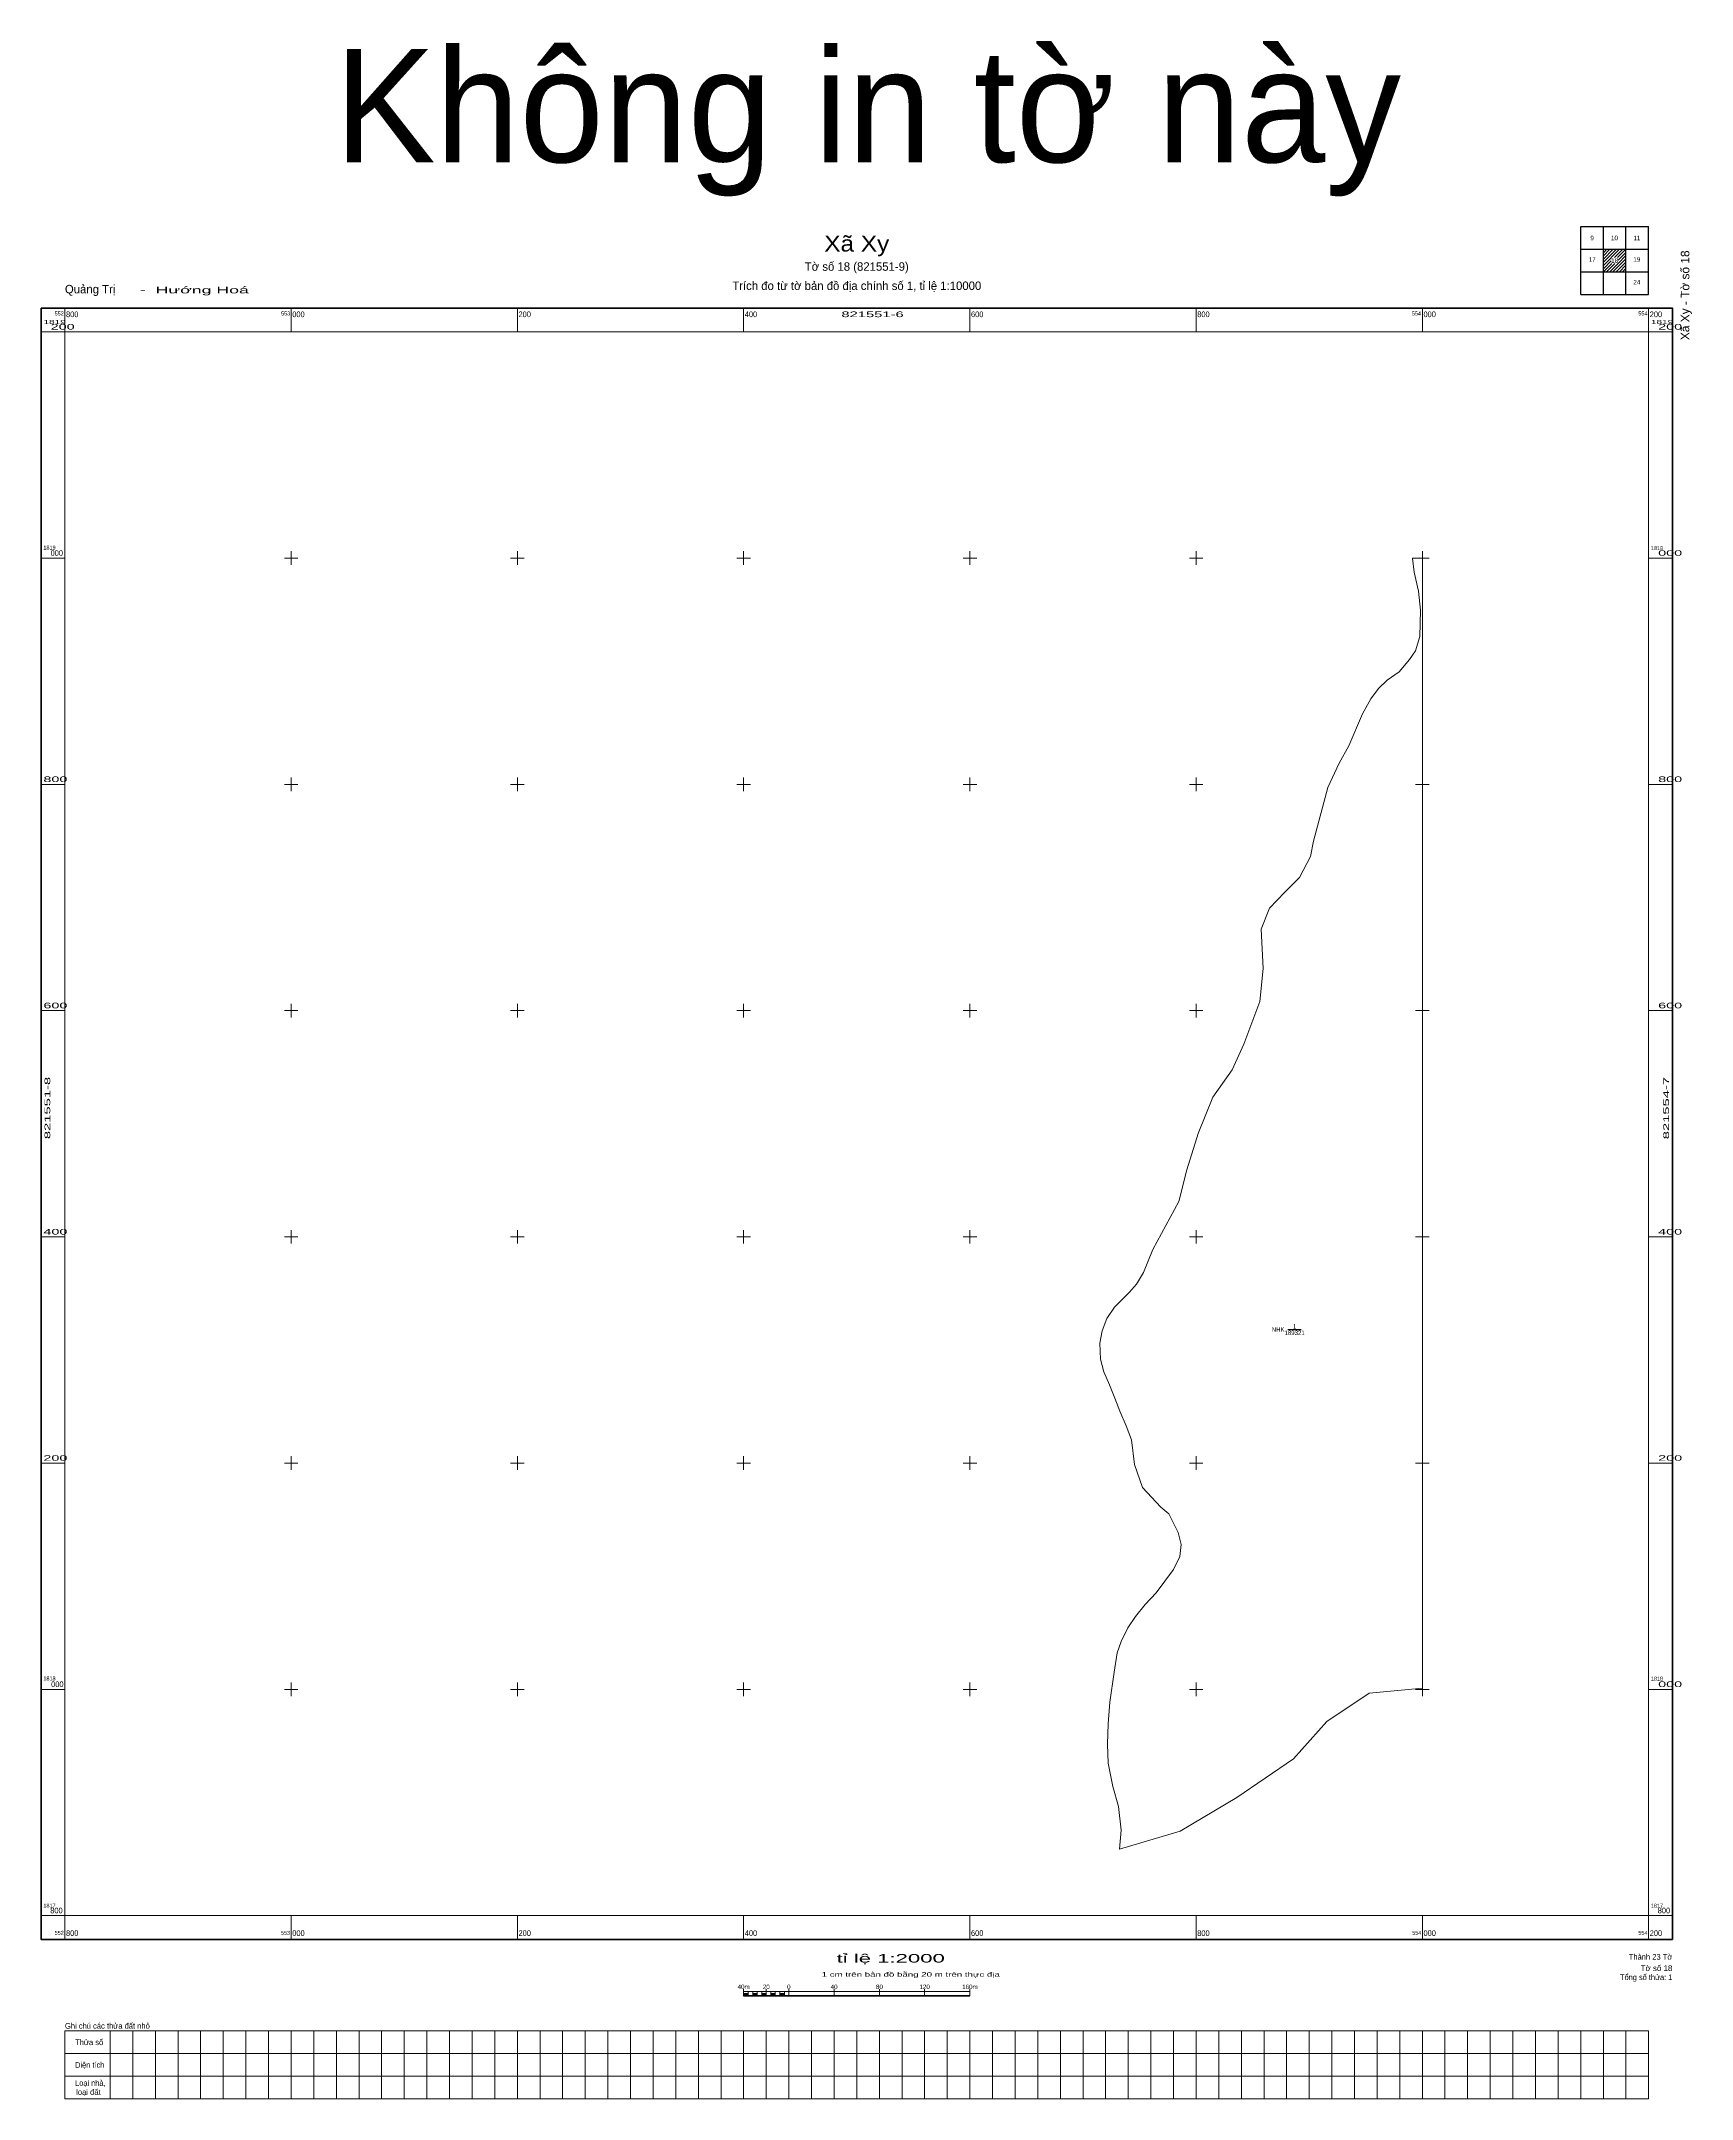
# Model space of a CAD drawing. Header units: metres. Extents: x 552779 to 554238, y 1817638 to 1819457.
import ezdxf
from ezdxf.enums import TextEntityAlignment as Align

# ---------------------------------------------------------------- set-up
doc = ezdxf.new("R2010")
doc.units = ezdxf.units.M
doc.header["$LTSCALE"] = 2
for name, color, linetype, lineweight in [('10', 7, 'Continuous', 13), ('13', 7, 'Continuous', 25), ('63', 7, 'Continuous', 13)]:
    doc.layers.add(name, color=color, linetype=linetype, lineweight=lineweight)
doc.layers.add('57', color=7, linetype='Continuous')

msp = doc.modelspace()

# ---------------------------------------------------------------- hatches: boundary and pattern name
at = {"layer": '63'}
for points in [[(553400, 1817729), (553400, 1817731), (553404, 1817731), (553404, 1817729)], [(553408, 1817729), (553408, 1817731), (553412, 1817731), (553412, 1817729)], [(553416, 1817729), (553416, 1817731), (553420, 1817731), (553420, 1817729)], [(553424, 1817729), (553424, 1817731), (553428, 1817731), (553428, 1817729)], [(553432, 1817729), (553432, 1817731), (553436, 1817731), (553436, 1817729)]]:
    msp.add_hatch(color=256, dxfattribs=at).paths.add_polyline_path(points)

# ---------------------------------------------------------------- linework, layer by layer
at = {"layer": '10'}
msp.add_lwpolyline([(554000, 1818001.1), (554000, 1819000), (553991.23, 1819000), (553992.68, 1818987.71), (553996.44, 1818970.88), (553998.27, 1818954.11), (553997.87, 1818930.58), (553994.04, 1818918.15), (553988.56, 1818910.26), (553979.43, 1818899.47), (553968.74, 1818892.17), (553961.13, 1818884.64), (553954.55, 1818875.46), (553947.12, 1818862.45), (553934.96, 1818834.13), (553926.53, 1818818.78), (553916.44, 1818797.16), (553903.64, 1818749.77), (553901.16, 1818736.1), (553891.26, 1818717.66), (553878.47, 1818704.82), (553864.91, 1818690.59), (553857.46, 1818671.88), (553859.32, 1818637.17), (553856.25, 1818608.02), (553842.12, 1818570.31), (553831.79, 1818547.55), (553814.76, 1818523.43), (553801.81, 1818491.44), (553791.67, 1818459.22), (553784.57, 1818431.27), (553761.65, 1818388.68), (553753.48, 1818368.41), (553747.35, 1818358.27), (553741.08, 1818350.97), (553733.14, 1818343.28), (553727.71, 1818337.69), (553720.98, 1818327.87), (553716.83, 1818317.01), (553714.99, 1818306.04), (553715.33, 1818291.82), (553718.37, 1818280.57), (553723.43, 1818269.09), (553728.25, 1818257.29), (553732.62, 1818246.01), (553738.05, 1818233.05), (553742.95, 1818220.5), (553745.51, 1818198.74), (553752.47, 1818178.44), (553768.88, 1818161.07), (553775.77, 1818155.01), (553784.17, 1818138.51), (553786.72, 1818127.96), (553785.52, 1818117.53), (553780.14, 1818106.05), (553764.54, 1818085.22), (553754.88, 1818075.1), (553746.31, 1818064.46), (553739.65, 1818054.32), (553733.86, 1818042.32), (553730.28, 1818032.26), (553727.41, 1818015.11), (553723.73, 1817988.56), (553722.34, 1817969.4), (553721.56, 1817951.45), (553722.33, 1817934.61), (553726.34, 1817914.03), (553731.3, 1817896.56), (553733.68, 1817875.61), (553732.13, 1817858.59), (553786.03, 1817874.65), (553835.98, 1817904.33), (553885.93, 1817938.7), (553915.58, 1817971.5), (553953.04, 1817996.5)], close=True, dxfattribs=at)
at = {"layer": '13'}
msp.add_line((553881.13, 1818318.08), (553892.94, 1818318.08), dxfattribs=at)
at = {"layer": '63'}
for p, q in [((554160, 1819272.8), (554160.2, 1819273)), ((554160, 1819269.96), (554163.04, 1819273)), ((554160, 1819267.16), (554165.84, 1819273)), ((554160, 1819264.32), (554168.68, 1819273)), ((554160, 1819261.48), (554171.52, 1819273)), ((554167, 1819265.68), (554174.36, 1819273)), ((554169.8, 1819265.68), (554177.16, 1819273)), ((554172.64, 1819265.68), (554180, 1819273)), ((554173.12, 1819263.32), (554180, 1819270.16)), ((554173.12, 1819260.52), (554180, 1819267.36)), ((554160, 1819258.64), (554166.88, 1819265.52)), ((554160, 1819255.84), (554166.88, 1819262.72)), ((554160, 1819253), (554167.36, 1819260.36)), ((554162.84, 1819253), (554170.2, 1819260.36)), ((554165.64, 1819253), (554173, 1819260.36)), ((554168.48, 1819253), (554180, 1819264.52)), ((554171.32, 1819253), (554180, 1819261.68)), ((554174.16, 1819253), (554180, 1819258.84)), ((554176.96, 1819253), (554180, 1819256.04)), ((554179.8, 1819253), (554180, 1819253.2)), ((552800, 1819200), (552800, 1819221)), ((553000, 1819200), (553000, 1819221)), ((553200, 1819200), (553200, 1819221)), ((553400, 1819200), (553400, 1819221)), ((553600, 1819200), (553600, 1819221)), ((553800, 1819200), (553800, 1819221)), ((554000, 1819200), (554000, 1819221)), ((554200, 1819200), (554200, 1819221)), ((552800, 1819200), (552779, 1819200)), ((554200, 1819200), (554221, 1819200)), ((552800, 1819000), (552779, 1819000)), ((552994, 1819000), (553006, 1819000)), ((553000, 1818994), (553000, 1819006)), ((553194, 1819000), (553206, 1819000)), ((553200, 1818994), (553200, 1819006)), ((553394, 1819000), (553406, 1819000)), ((553400, 1818994), (553400, 1819006)), ((553594, 1819000), (553606, 1819000)), ((553600, 1818994), (553600, 1819006)), ((553794, 1819000), (553806, 1819000)), ((553800, 1818994), (553800, 1819006)), ((553994, 1819000), (554006, 1819000)), ((554000, 1818994), (554000, 1819006)), ((554200, 1819000), (554221, 1819000)), ((552800, 1818800), (552779, 1818800)), ((552994, 1818800), (553006, 1818800)), ((553000, 1818794), (553000, 1818806)), ((553194, 1818800), (553206, 1818800)), ((553200, 1818794), (553200, 1818806)), ((553394, 1818800), (553406, 1818800)), ((553400, 1818794), (553400, 1818806)), ((553594, 1818800), (553606, 1818800)), ((553600, 1818794), (553600, 1818806)), ((553794, 1818800), (553806, 1818800)), ((553800, 1818794), (553800, 1818806)), ((553994, 1818800), (554006, 1818800)), ((554000, 1818794), (554000, 1818806)), ((554200, 1818800), (554221, 1818800)), ((552800, 1818600), (552779, 1818600)), ((552994, 1818600), (553006, 1818600)), ((553000, 1818594), (553000, 1818606)), ((553194, 1818600), (553206, 1818600)), ((553200, 1818594), (553200, 1818606)), ((553394, 1818600), (553406, 1818600)), ((553400, 1818594), (553400, 1818606)), ((553594, 1818600), (553606, 1818600)), ((553600, 1818594), (553600, 1818606)), ((553794, 1818600), (553806, 1818600)), ((553800, 1818594), (553800, 1818606)), ((553994, 1818600), (554006, 1818600)), ((554000, 1818594), (554000, 1818606)), ((554200, 1818600), (554221, 1818600)), ((552800, 1818400), (552779, 1818400)), ((552994, 1818400), (553006, 1818400)), ((553000, 1818394), (553000, 1818406)), ((553194, 1818400), (553206, 1818400)), ((553200, 1818394), (553200, 1818406)), ((553394, 1818400), (553406, 1818400)), ((553400, 1818394), (553400, 1818406)), ((553594, 1818400), (553606, 1818400)), ((553600, 1818394), (553600, 1818406)), ((553794, 1818400), (553806, 1818400)), ((553800, 1818394), (553800, 1818406)), ((553994, 1818400), (554006, 1818400)), ((554000, 1818394), (554000, 1818406)), ((554200, 1818400), (554221, 1818400)), ((552800, 1818200), (552779, 1818200)), ((552994, 1818200), (553006, 1818200)), ((553000, 1818194), (553000, 1818206)), ((553194, 1818200), (553206, 1818200)), ((553200, 1818194), (553200, 1818206)), ((553394, 1818200), (553406, 1818200)), ((553400, 1818194), (553400, 1818206)), ((553594, 1818200), (553606, 1818200)), ((553600, 1818194), (553600, 1818206)), ((553794, 1818200), (553806, 1818200)), ((553800, 1818194), (553800, 1818206)), ((553994, 1818200), (554006, 1818200)), ((554000, 1818194), (554000, 1818206)), ((554200, 1818200), (554221, 1818200)), ((552800, 1818000), (552779, 1818000)), ((552994, 1818000), (553006, 1818000)), ((553000, 1817994), (553000, 1818006)), ((553194, 1818000), (553206, 1818000)), ((553200, 1817994), (553200, 1818006)), ((553394, 1818000), (553406, 1818000)), ((553400, 1817994), (553400, 1818006)), ((553594, 1818000), (553606, 1818000)), ((553600, 1817994), (553600, 1818006)), ((553794, 1818000), (553806, 1818000)), ((553800, 1817994), (553800, 1818006)), ((553994, 1818000), (554006, 1818000)), ((554000, 1817994), (554000, 1818006)), ((554200, 1818000), (554221, 1818000)), ((552800, 1817800), (552779, 1817800)), ((552800, 1817800), (552800, 1817779)), ((553000, 1817800), (553000, 1817779)), ((553200, 1817800), (553200, 1817779)), ((553400, 1817800), (553400, 1817779)), ((553600, 1817800), (553600, 1817779)), ((553800, 1817800), (553800, 1817779)), ((554000, 1817800), (554000, 1817779)), ((554200, 1817800), (554200, 1817779)), ((554200, 1817800), (554221, 1817800)), ((553400, 1817729), (553400, 1817735)), ((553400, 1817733), (553600, 1817733)), ((553404, 1817729), (553404, 1817733)), ((553408, 1817729), (553408, 1817733)), ((553412, 1817729), (553412, 1817733)), ((553416, 1817729), (553416, 1817733)), ((553420, 1817729), (553420, 1817735)), ((553420, 1817729), (553420, 1817733)), ((553424, 1817729), (553424, 1817733)), ((553428, 1817729), (553428, 1817733)), ((553432, 1817729), (553432, 1817733)), ((553436, 1817729), (553436, 1817733)), ((553440, 1817729), (553440, 1817735)), ((553480, 1817729), (553480, 1817735)), ((553520, 1817729), (553520, 1817735)), ((553560, 1817729), (553560, 1817735)), ((553600, 1817729), (553600, 1817735)), ((552840, 1817698), (552840, 1817638)), ((552860, 1817698), (552860, 1817638)), ((552880, 1817698), (552880, 1817638)), ((552900, 1817698), (552900, 1817638)), ((552920, 1817698), (552920, 1817638)), ((552940, 1817698), (552940, 1817638)), ((552960, 1817698), (552960, 1817638)), ((552980, 1817698), (552980, 1817638)), ((553000, 1817698), (553000, 1817638)), ((553020, 1817698), (553020, 1817638)), ((553040, 1817698), (553040, 1817638)), ((553060, 1817698), (553060, 1817638)), ((553080, 1817698), (553080, 1817638)), ((553100, 1817698), (553100, 1817638)), ((553120, 1817698), (553120, 1817638)), ((553140, 1817698), (553140, 1817638)), ((553160, 1817698), (553160, 1817638)), ((553180, 1817698), (553180, 1817638)), ((553200, 1817698), (553200, 1817638)), ((553220, 1817698), (553220, 1817638)), ((553240, 1817698), (553240, 1817638)), ((553260, 1817698), (553260, 1817638)), ((553280, 1817698), (553280, 1817638)), ((553300, 1817698), (553300, 1817638)), ((553320, 1817698), (553320, 1817638)), ((553340, 1817698), (553340, 1817638)), ((553360, 1817698), (553360, 1817638)), ((553380, 1817698), (553380, 1817638)), ((553400, 1817698), (553400, 1817638)), ((553420, 1817698), (553420, 1817638)), ((553440, 1817698), (553440, 1817638)), ((553460, 1817698), (553460, 1817638)), ((553480, 1817698), (553480, 1817638)), ((553500, 1817698), (553500, 1817638)), ((553520, 1817698), (553520, 1817638)), ((553540, 1817698), (553540, 1817638)), ((553560, 1817698), (553560, 1817638)), ((553580, 1817698), (553580, 1817638)), ((553600, 1817698), (553600, 1817638)), ((553620, 1817698), (553620, 1817638)), ((553640, 1817698), (553640, 1817638)), ((553660, 1817698), (553660, 1817638)), ((553680, 1817698), (553680, 1817638)), ((553700, 1817698), (553700, 1817638)), ((553720, 1817698), (553720, 1817638)), ((553740, 1817698), (553740, 1817638)), ((553760, 1817698), (553760, 1817638)), ((553780, 1817698), (553780, 1817638)), ((553800, 1817698), (553800, 1817638)), ((553820, 1817698), (553820, 1817638)), ((553840, 1817698), (553840, 1817638)), ((553860, 1817698), (553860, 1817638)), ((553880, 1817698), (553880, 1817638)), ((553900, 1817698), (553900, 1817638)), ((553920, 1817698), (553920, 1817638)), ((553940, 1817698), (553940, 1817638)), ((553960, 1817698), (553960, 1817638)), ((553980, 1817698), (553980, 1817638)), ((554000, 1817698), (554000, 1817638)), ((554020, 1817698), (554020, 1817638)), ((554040, 1817698), (554040, 1817638)), ((554060, 1817698), (554060, 1817638)), ((554080, 1817698), (554080, 1817638)), ((554100, 1817698), (554100, 1817638)), ((554120, 1817698), (554120, 1817638)), ((554140, 1817698), (554140, 1817638)), ((554160, 1817698), (554160, 1817638)), ((554180, 1817698), (554180, 1817638)), ((552800, 1817678), (554200, 1817678)), ((552800, 1817658), (554200, 1817658))]:
    msp.add_line(p, q, dxfattribs=at)
at = {"layer": '63', "lineweight": 53}
msp.add_line((553400, 1817729), (553600, 1817729), dxfattribs=at)
at = {"layer": '63', "lineweight": 25}
for points in [[(554140, 1819233), (554160, 1819233), (554180, 1819233), (554200, 1819233), (554200, 1819253), (554200, 1819273), (554200, 1819293)], [(554140, 1819293), (554160, 1819293), (554180, 1819293), (554200, 1819293)], [(554140, 1819233), (554140, 1819253), (554140, 1819273), (554140, 1819293)], [(554160, 1819233), (554160, 1819253), (554160, 1819255.84), (554160, 1819258.64), (554160, 1819261.48), (554160, 1819264.32), (554160, 1819267.16), (554160, 1819269.96), (554160, 1819272.8), (554160, 1819273), (554160, 1819293)], [(554180, 1819233), (554180, 1819253), (554180, 1819253.2), (554180, 1819256.04), (554180, 1819258.84), (554180, 1819261.68), (554180, 1819264.52), (554180, 1819267.36), (554180, 1819270.16), (554180, 1819273), (554180, 1819293)], [(554140, 1819273), (554160, 1819273), (554160.2, 1819273), (554163.04, 1819273), (554165.84, 1819273), (554168.68, 1819273), (554171.52, 1819273), (554174.36, 1819273), (554177.16, 1819273), (554180, 1819273), (554200, 1819273)], [(554140, 1819253), (554160, 1819253), (554162.84, 1819253), (554165.64, 1819253), (554168.48, 1819253), (554171.32, 1819253), (554174.16, 1819253), (554176.96, 1819253), (554179.8, 1819253), (554180, 1819253), (554200, 1819253)]]:
    msp.add_lwpolyline(points, dxfattribs=at)
at = {"layer": '63', "lineweight": 158}
msp.add_lwpolyline([(552779, 1819221), (554221, 1819221), (554221, 1817779), (552779, 1817779)], close=True, dxfattribs=at)
at = {"layer": '63'}
for points in [[(552800, 1819200), (554200, 1819200), (554200, 1817800), (552800, 1817800)], [(553400, 1817729), (553400, 1817731), (553404, 1817731), (553404, 1817729)], [(553408, 1817729), (553408, 1817731), (553412, 1817731), (553412, 1817729)], [(553416, 1817729), (553416, 1817731), (553420, 1817731), (553420, 1817729)], [(553424, 1817729), (553424, 1817731), (553428, 1817731), (553428, 1817729)], [(553432, 1817729), (553432, 1817731), (553436, 1817731), (553436, 1817729)], [(552800, 1817698), (554200, 1817698), (554200, 1817638), (552800, 1817638)]]:
    msp.add_lwpolyline(points, close=True, dxfattribs=at)

# ---------------------------------------------------------------- texts
at = {"layer": '13'}
for s, width, p in [('1', 0.7, (553887.04, 1818318.97)), ('189321', 0.8, (553887.05, 1818313.19))]:
    msp.add_text(s, height=4, dxfattribs=dict(at, width=width)).set_placement(p, align=Align.CENTER)
at = {"layer": '13', "width": 0.8}
msp.add_text('NHK ', height=4, dxfattribs=at).set_placement((553879.65, 1818316.08), align=Align.RIGHT)
at = {"layer": '57'}
msp.add_text('Không in tờ này', height=100, dxfattribs=at).set_placement((553509.76, 1819349.95), align=Align.CENTER)
at = {"layer": '63'}
for s, height, width, p in [('Xã Xy', 14, 1.15, (553500, 1819271)), ('9', 4, 0.9, (554150.04, 1819280.92)), ('10', 4, 0.95, (554169.82, 1819281.02)), ('11', 4, 0.8, (554189.58, 1819280.92)), ('17', 4, 0.95, (554150.15, 1819261.96)), ('18', 4, 0.95, (554170, 1819261)), ('19', 4, 0.95, (554189.58, 1819261.96)), ('24', 4, 0.95, (554189.58, 1819241.88)), ('821551-6', 5, 1.95, (553513.95, 1819213)), ('tỉ lệ 1:2000', 7.5, 1.95, (553530.01, 1817758.5)), ('1 cm trên bản đồ bằng 20 m trên thực địa', 4, 1.6, (553547.75, 1817746)), ('40m', 4, 0.95, (553400, 1817735)), ('20', 4, 0.95, (553420, 1817735)), ('0', 4, 0.9, (553440, 1817735)), ('40', 4, 0.95, (553480, 1817735)), ('80', 4, 0.95, (553520, 1817735)), ('120', 4, 0.95, (553559.99, 1817735)), ('160m', 4, 0.95, (553600.01, 1817735))]:
    msp.add_text(s, height=height, dxfattribs=dict(at, width=width)).set_placement(p, align=Align.CENTER)
at = {"layer": '63', "width": 1.05}
msp.add_text('Xã Xy - Tờ số 18', height=7.48, rotation=89.999, dxfattribs=at).set_placement((554235.96, 1819192.72))
at = {"layer": '63'}
for s, p in [('Tờ số 18 (821551-9)', (553500.01, 1819254)), ('Trích đo từ tờ bản đồ địa chính số 1, tỉ lệ 1:10000', (553500, 1819237))]:
    msp.add_text(s, height=7.5, dxfattribs=at).set_placement(p, align=Align.CENTER)
for s, height, p in [('Quảng Trị', 7.5, (552800, 1819234)), ('Ghi chú các thửa đất nhỏ', 5, (552800, 1817700)), ('Thửa số', 5, (552809, 1817685.5)), ('loại đất', 5, (552810, 1817641.5))]:
    msp.add_text(s, height=height, dxfattribs=at).set_placement(p)
for s, height, width, p in [('  -  Hướng Hoá', 6, 1.95, (552857.53, 1819234)), ('800', 5, 0.95, (552801, 1819213)), ('000', 5, 0.95, (553001, 1819213)), ('200', 5, 0.95, (553201, 1819213)), ('400', 5, 0.95, (553401, 1819213)), ('600', 5, 0.95, (553601, 1819213)), ('800', 5, 0.95, (553801, 1819213)), ('000', 5, 0.95, (554001, 1819213)), ('200', 5, 0.95, (554201, 1819213)), ('1819', 3.5, 1.9, (552781, 1819207)), ('1819', 3.5, 1.9, (554202, 1819207)), ('1819', 3.5, 0.95, (552781, 1819007.56)), ('000', 5, 0.95, (552787.33, 1819002)), ('1819', 3.5, 0.95, (554202, 1819007.08)), ('800', 5, 1.9, (552781, 1818802)), ('600', 5, 1.9, (552781, 1818602)), ('400', 5, 1.9, (552781, 1818402)), ('200', 5, 1.9, (552781, 1818202)), ('1818', 3.5, 0.95, (552781, 1818007.89)), ('000', 5, 0.95, (552787.84, 1818002)), ('1818', 3.5, 0.95, (554202, 1818007.73)), ('1817', 3.5, 0.95, (552781, 1817807)), ('1817', 3.5, 0.95, (554202, 1817807)), ('800', 5, 0.95, (552801, 1817782)), ('000', 5, 0.95, (553001, 1817782)), ('200', 5, 0.95, (553201, 1817782)), ('400', 5, 0.95, (553401, 1817782)), ('600', 5, 0.95, (553601, 1817782)), ('800', 5, 0.95, (553801, 1817782)), ('000', 5, 0.95, (554001, 1817782)), ('200', 5, 0.95, (554201, 1817782)), ('Diện tích', 5, 0.95, (552809, 1817665.5)), ('Loại nhà,', 5, 0.95, (552809, 1817649.5))]:
    msp.add_text(s, height=height, dxfattribs=dict(at, width=width)).set_placement(p)
for s, height, width, p in [('552', 3.5, 0.95, (552799, 1819214.5)), ('553', 3.5, 0.95, (552999.16, 1819214.5)), ('554', 3.5, 0.95, (553998.76, 1819214.5)), ('554', 3.5, 0.95, (554199, 1819214.5)), ('200', 5, 1.9, (552808.64, 1819202)), ('200', 5, 1.9, (554229.64, 1819202)), ('000', 5, 1.9, (554229.64, 1819002)), ('800', 5, 1.9, (554229.64, 1818802)), ('600', 5, 1.9, (554229.64, 1818602)), ('400', 5, 1.9, (554229.64, 1818402)), ('200', 5, 1.9, (554229.64, 1818202)), ('000', 5, 1.9, (554229.64, 1818002)), ('800', 5, 0.95, (552798, 1817802)), ('800', 5, 0.95, (554219, 1817802)), ('552', 3.5, 0.95, (552799, 1817783)), ('553', 3.5, 0.95, (552998.99, 1817783)), ('554', 3.5, 0.95, (553999.07, 1817783)), ('554', 3.5, 0.95, (554199, 1817783)), ('Tổng số thửa: 1', 5, 0.95, (554221, 1817743)), ('Tờ số 18', 5, 1.05, (554221, 1817751))]:
    msp.add_text(s, height=height, dxfattribs=dict(at, width=width)).set_placement(p, align=Align.RIGHT)
at = {"layer": '63', "width": 1.95}
for s, p in [('821551-8', (552787, 1818513.9)), ('821554-7', (554218, 1818513.81))]:
    msp.add_text(s, height=5, rotation=90, dxfattribs=at).set_placement(p, align=Align.CENTER)
at = {"layer": '63'}
msp.add_text('Thành 23 Tờ', height=5, dxfattribs=at).set_placement((554221, 1817761), align=Align.RIGHT)

doc.saveas('drawing.dxf')
